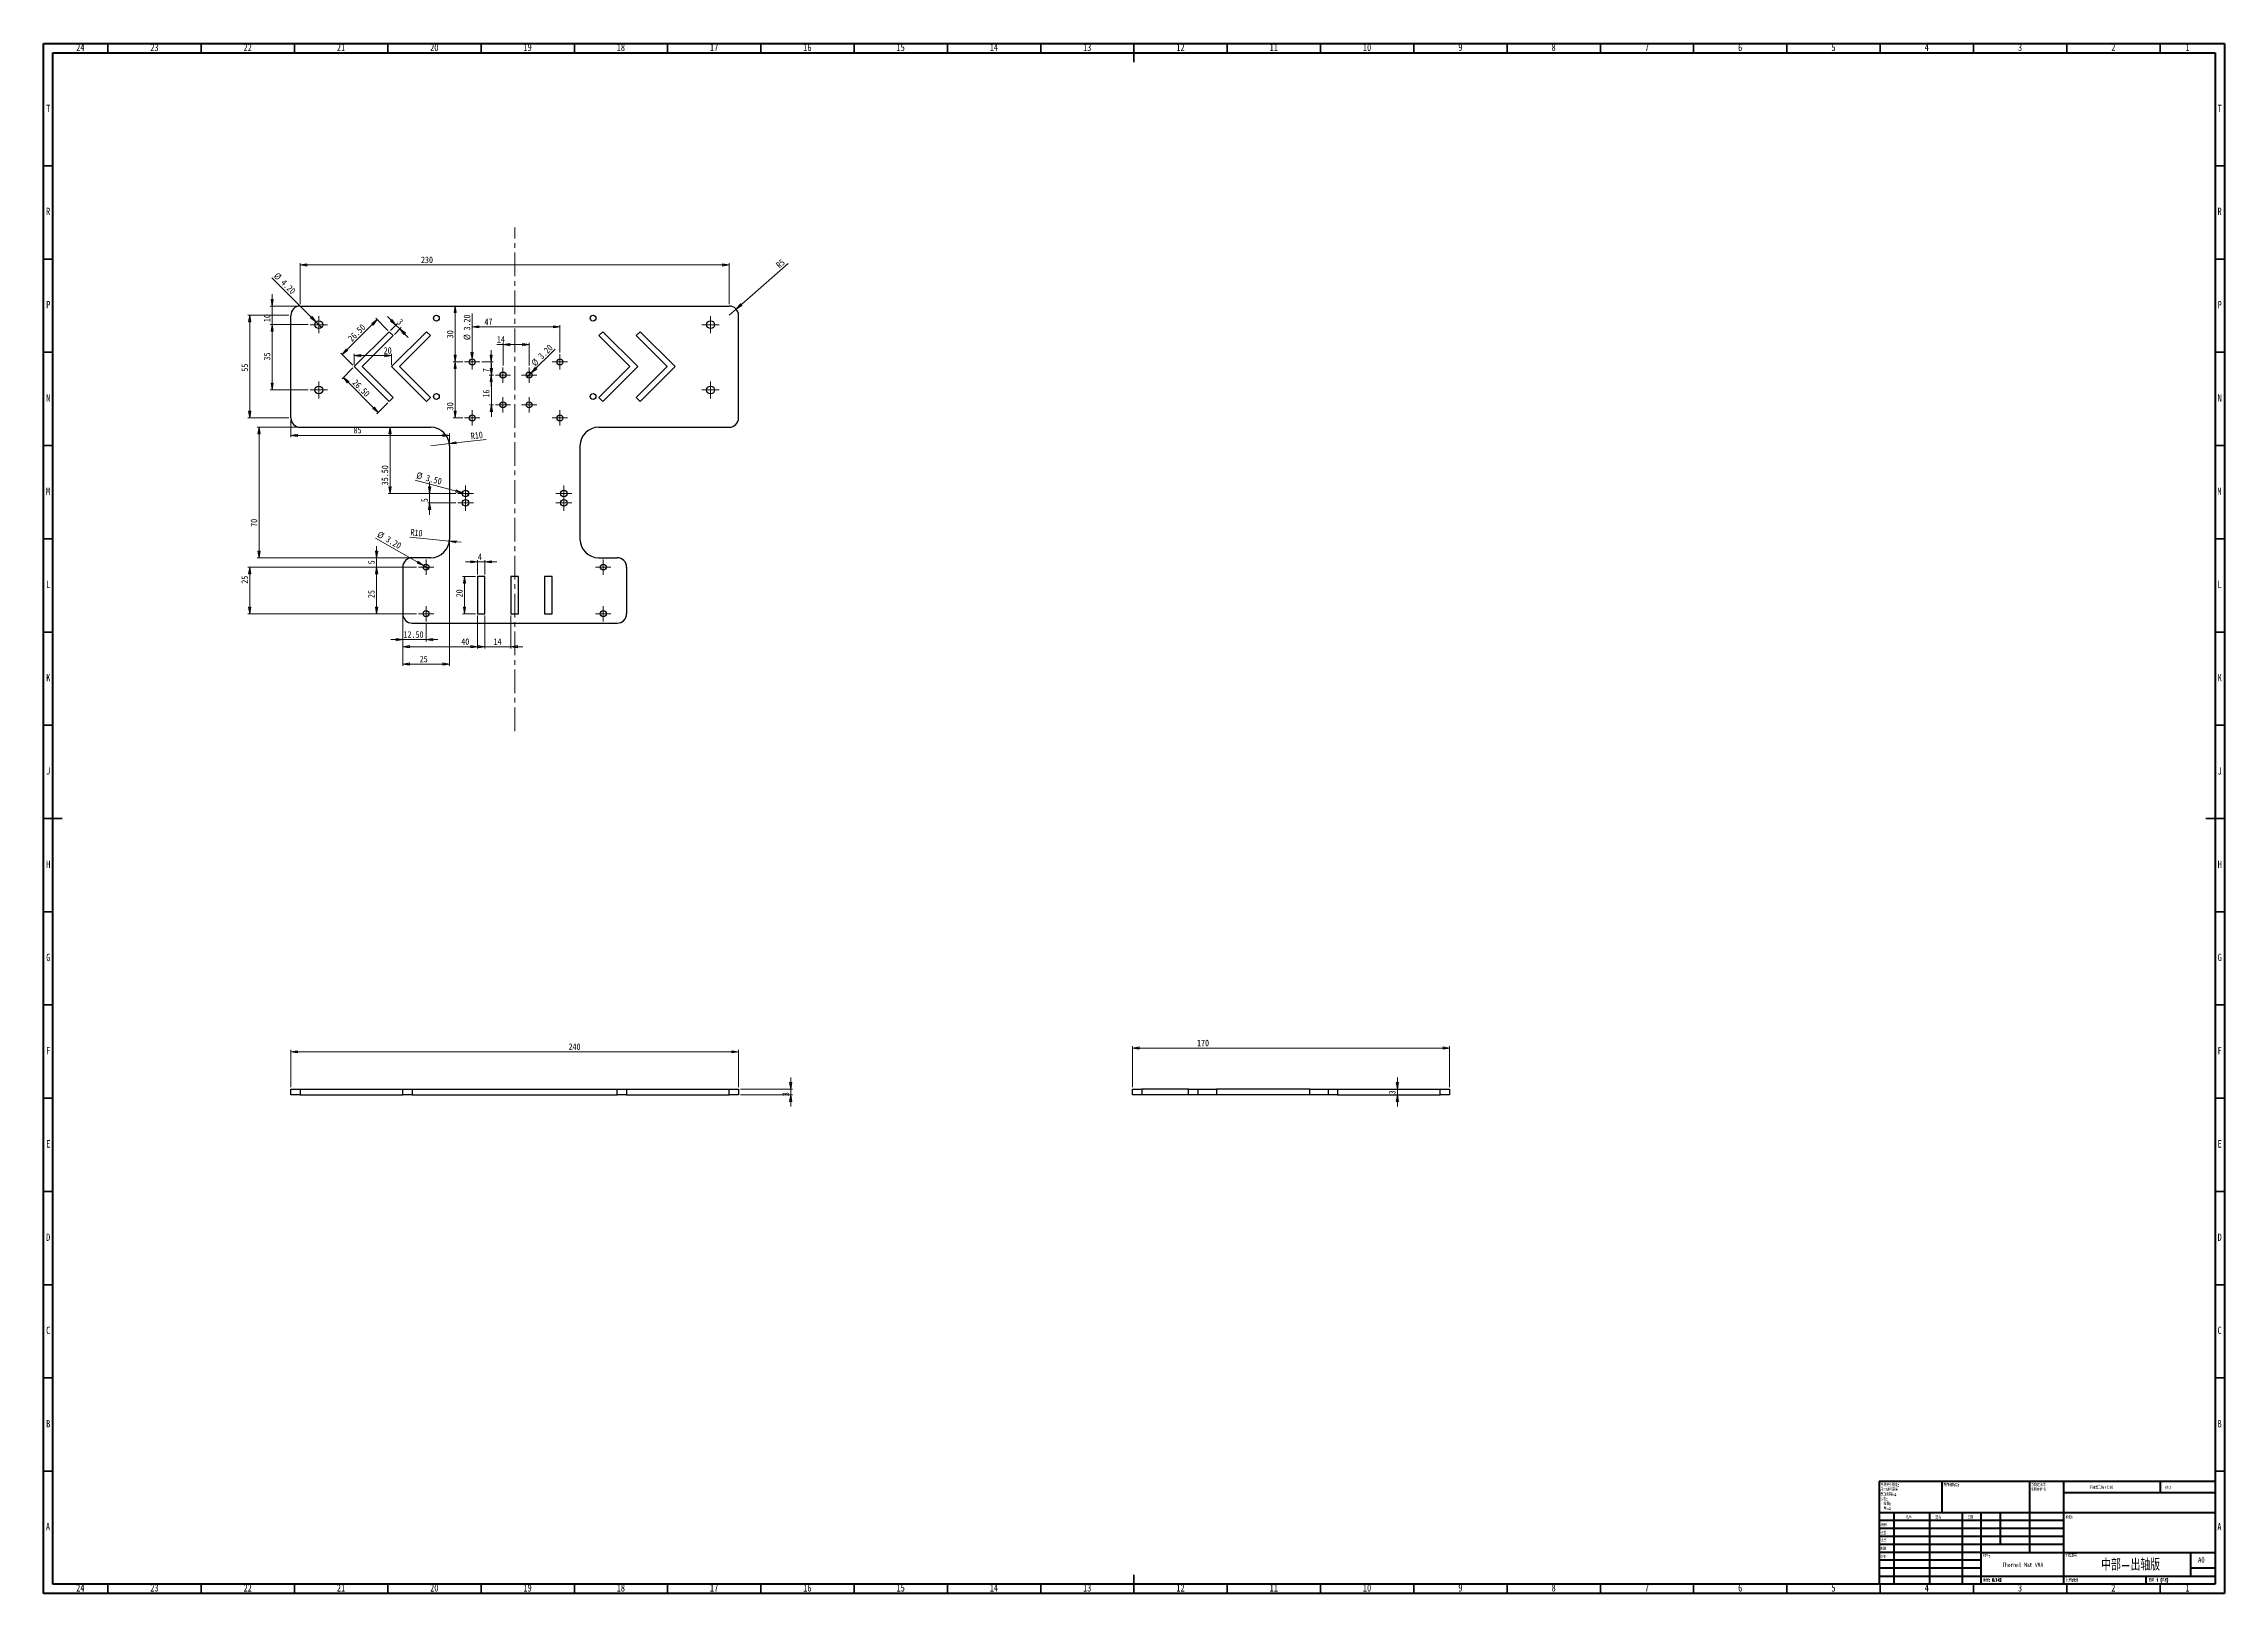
# Model space of a CAD drawing. Header units: millimetres. Extents: x 15 to 1184, y 5 to 836.
import ezdxf

# ---------------------------------------------------------------- set-up
doc = ezdxf.new("R2010")
doc.units = ezdxf.units.MM
doc.linetypes.add('CENTERX2', pattern=[20.32, 12.7, -2.54, 2.54, -2.54])
doc.styles.add('SLDTEXTSTYLE0', font='TXT', dxfattribs={"width": 0.75})
doc.styles.add('SLDTEXTSTYLE1', font='TXT', dxfattribs={"width": 0.75, "bigfont": 'bigfont'})
doc.styles.add('SLDTEXTSTYLE2', font='TXT', dxfattribs={"width": 0.694444, "bigfont": 'bigfont'})
doc.dimstyles.new('SLDDIMSTYLE0', dxfattribs={"dimtxt": 3.5, "dimasz": 3.556, "dimexe": 0, "dimexo": 0.0625, "dimgap": 0.875, "dimtad": 1, "dimrnd": 1e-09, "dimzin": 12, "dimdsep": 46, "dimtxsty": 'SLDTEXTSTYLE0', "dimblk1": 'CLOSED', "dimblk2": 'CLOSED', "dimsah": 1, "dimcen": 0.09, "dimadec": 0, "dimazin": 3, "dimtfac": 1, "dimtofl": 0, "dimtmove": 0, "dimatfit": 3, "dimldrblk": 'CLOSED', "dimfxl": 1, "dimfrac": 2, "dimtolj": 1, "dimtzin": 12, "dimarcsym": 0})
doc.dimstyles.new('SLDDIMSTYLE1', dxfattribs={"dimtxt": 3.5, "dimasz": 3.556, "dimexe": 0, "dimexo": 0.0625, "dimgap": 0.875, "dimtad": 1, "dimrnd": 1e-09, "dimzin": 12, "dimdsep": 46, "dimtxsty": 'SLDTEXTSTYLE0', "dimblk1": 'CLOSED', "dimblk2": 'CLOSED', "dimsah": 1, "dimcen": 0.09, "dimadec": 0, "dimazin": 3, "dimtfac": 1, "dimtmove": 0, "dimatfit": 0, "dimldrblk": 'CLOSED', "dimfxl": 1, "dimfrac": 2, "dimtolj": 1, "dimtzin": 12, "dimarcsym": 0})
doc.dimstyles.new('SLDDIMSTYLE2', dxfattribs={"dimtxt": 3.5, "dimasz": 3.556, "dimexe": 0, "dimexo": 0.0625, "dimgap": 0.875, "dimtad": 1, "dimrnd": 1e-09, "dimzin": 4, "dimdsep": 46, "dimtxsty": 'SLDTEXTSTYLE0', "dimblk1": 'NONE', "dimblk2": 'CLOSED', "dimsah": 1, "dimcen": 0, "dimadec": 0, "dimazin": 1, "dimtfac": 1, "dimtmove": 0, "dimatfit": 3, "dimldrblk": 'NONE', "dimfxl": 1, "dimfrac": 2, "dimtolj": 1, "dimtzin": 12, "dimarcsym": 0})
doc.dimstyles.new('SLDDIMSTYLE3', dxfattribs={"dimtxt": 3.5, "dimasz": 3.556, "dimexe": 0, "dimexo": 0.0625, "dimgap": 0.875, "dimtad": 1, "dimrnd": 1e-09, "dimzin": 4, "dimdsep": 46, "dimtxsty": 'SLDTEXTSTYLE0', "dimblk1": 'CLOSED', "dimblk2": 'CLOSED', "dimsah": 1, "dimcen": 0.09, "dimadec": 0, "dimazin": 1, "dimtfac": 1, "dimtmove": 0, "dimatfit": 0, "dimldrblk": 'CLOSED', "dimfxl": 1, "dimfrac": 2, "dimtolj": 1, "dimtzin": 12, "dimarcsym": 0})
doc.dimstyles.new('SLDDIMSTYLE4', dxfattribs={"dimtxt": 3.5, "dimasz": 3.556, "dimexe": 0, "dimexo": 0.0625, "dimgap": 0.875, "dimtad": 1, "dimrnd": 1e-09, "dimzin": 4, "dimdsep": 46, "dimtxsty": 'SLDTEXTSTYLE0', "dimblk1": 'CLOSED', "dimblk2": 'CLOSED', "dimsah": 1, "dimcen": 0.09, "dimadec": 0, "dimazin": 1, "dimtfac": 1, "dimtofl": 0, "dimtmove": 0, "dimatfit": 3, "dimldrblk": 'CLOSED', "dimfxl": 1, "dimfrac": 2, "dimtolj": 1, "dimtzin": 12, "dimarcsym": 0})
doc.dimstyles.new('SLDDIMSTYLE5', dxfattribs={"dimtxt": 3.5, "dimasz": 3.556, "dimexe": 0, "dimexo": 0.0625, "dimgap": 0.875, "dimtad": 1, "dimrnd": 1e-09, "dimzin": 12, "dimdsep": 46, "dimtxsty": 'SLDTEXTSTYLE0', "dimblk1": 'CLOSED', "dimblk2": 'CLOSED', "dimsah": 1, "dimcen": 0, "dimadec": 0, "dimazin": 3, "dimtfac": 1, "dimtofl": 0, "dimtmove": 0, "dimatfit": 3, "dimldrblk": 'CLOSED', "dimfxl": 1, "dimfrac": 2, "dimtolj": 1, "dimtzin": 12, "dimarcsym": 0})
doc.dimstyles.new('SLDDIMSTYLE6', dxfattribs={"dimtxt": 3.5, "dimasz": 3.556, "dimexe": 0, "dimexo": 0.0625, "dimgap": 0.875, "dimtad": 1, "dimrnd": 1e-09, "dimzin": 12, "dimdsep": 46, "dimtxsty": 'SLDTEXTSTYLE0', "dimblk1": 'CLOSED', "dimblk2": 'CLOSED', "dimsah": 1, "dimcen": 0, "dimadec": 0, "dimazin": 3, "dimtfac": 1, "dimtofl": 0, "dimtmove": 1, "dimatfit": 3, "dimldrblk": 'CLOSED', "dimfxl": 1, "dimfrac": 2, "dimtolj": 1, "dimtzin": 12, "dimarcsym": 0})

msp = doc.modelspace()

# ---------------------------------------------------------------- texts
at = {"color": 7, "linetype": 'Continuous', "lineweight": 0}
for s, insert, char_height, attachment_point, style in [('24', (34.67, 835.968), 3.9688, 2, 'SLDTEXTSTYLE0'), ('23', (74.42, 835.968), 3.9688, 2, 'SLDTEXTSTYLE0'), ('22', (124.42, 835.968), 3.9688, 2, 'SLDTEXTSTYLE0'), ('21', (174.42, 835.968), 3.9688, 2, 'SLDTEXTSTYLE0'), ('20', (224.42, 835.968), 3.9688, 2, 'SLDTEXTSTYLE0'), ('19', (274.42, 835.968), 3.9688, 2, 'SLDTEXTSTYLE0'), ('18', (324.42, 835.968), 3.9688, 2, 'SLDTEXTSTYLE0'), ('17', (374.42, 835.968), 3.9688, 2, 'SLDTEXTSTYLE0'), ('16', (424.42, 835.968), 3.9688, 2, 'SLDTEXTSTYLE0'), ('15', (474.42, 835.968), 3.9688, 2, 'SLDTEXTSTYLE0'), ('14', (524.42, 835.968), 3.9688, 2, 'SLDTEXTSTYLE0'), ('13', (574.42, 835.968), 3.9688, 2, 'SLDTEXTSTYLE0'), ('12', (624.42, 835.968), 3.9688, 2, 'SLDTEXTSTYLE0'), ('11', (674.42, 835.968), 3.9688, 2, 'SLDTEXTSTYLE0'), ('10', (724.42, 835.968), 3.9688, 2, 'SLDTEXTSTYLE0'), ('9', (774.46, 835.968), 3.969, 2, 'SLDTEXTSTYLE0'), ('8', (824.46, 835.968), 3.969, 2, 'SLDTEXTSTYLE0'), ('7', (874.46, 835.968), 3.969, 2, 'SLDTEXTSTYLE0'), ('6', (924.46, 835.968), 3.969, 2, 'SLDTEXTSTYLE0'), ('5', (974.46, 835.968), 3.969, 2, 'SLDTEXTSTYLE0'), ('4', (1024.46, 835.968), 3.969, 2, 'SLDTEXTSTYLE0'), ('3', (1074.46, 835.968), 3.969, 2, 'SLDTEXTSTYLE0'), ('2', (1124.46, 835.968), 3.969, 2, 'SLDTEXTSTYLE0'), ('1', (1164.21, 835.968), 3.969, 2, 'SLDTEXTSTYLE0'), ('T', (17.488, 803.218), 3.969, 2, 'SLDTEXTSTYLE0'), ('T', (1181.488, 803.218), 3.969, 2, 'SLDTEXTSTYLE0'), ('R', (17.444, 748.024), 3.969, 2, 'SLDTEXTSTYLE0'), ('R', (1181.444, 748.024), 3.969, 2, 'SLDTEXTSTYLE0'), ('P', (17.485, 697.968), 3.969, 2, 'SLDTEXTSTYLE0'), ('P', (1181.485, 697.968), 3.969, 2, 'SLDTEXTSTYLE0'), ('N', (17.464, 648.024), 3.969, 2, 'SLDTEXTSTYLE0'), ('N', (1181.464, 648.024), 3.969, 2, 'SLDTEXTSTYLE0'), ('M', (17.362, 597.968), 3.969, 2, 'SLDTEXTSTYLE0'), ('M', (1181.362, 597.968), 3.969, 2, 'SLDTEXTSTYLE0'), ('L', (17.455, 548.024), 3.969, 2, 'SLDTEXTSTYLE0'), ('L', (1181.455, 548.024), 3.969, 2, 'SLDTEXTSTYLE0'), ('K', (17.489, 497.968), 3.969, 2, 'SLDTEXTSTYLE0'), ('K', (1181.489, 497.968), 3.969, 2, 'SLDTEXTSTYLE0'), ('J', (17.465, 448.024), 3.969, 2, 'SLDTEXTSTYLE0'), ('J', (1181.465, 448.024), 3.969, 2, 'SLDTEXTSTYLE0'), ('H', (17.49, 397.968), 3.969, 2, 'SLDTEXTSTYLE0'), ('H', (1181.49, 397.968), 3.969, 2, 'SLDTEXTSTYLE0'), ('G', (17.487, 348.024), 3.969, 2, 'SLDTEXTSTYLE0'), ('G', (1181.487, 348.024), 3.969, 2, 'SLDTEXTSTYLE0'), ('F', (17.458, 297.968), 3.969, 2, 'SLDTEXTSTYLE0'), ('F', (1181.458, 297.968), 3.969, 2, 'SLDTEXTSTYLE0'), ('E', (17.508, 248.024), 3.969, 2, 'SLDTEXTSTYLE0'), ('E', (1181.508, 248.024), 3.969, 2, 'SLDTEXTSTYLE0'), ('D', (17.453, 197.968), 3.969, 2, 'SLDTEXTSTYLE0'), ('D', (1181.453, 197.968), 3.969, 2, 'SLDTEXTSTYLE0'), ('C', (17.459, 148.024), 3.969, 2, 'SLDTEXTSTYLE0'), ('C', (1181.459, 148.024), 3.969, 2, 'SLDTEXTSTYLE0'), ('B', (17.471, 97.968), 3.969, 2, 'SLDTEXTSTYLE0'), ('B', (1181.471, 97.968), 3.969, 2, 'SLDTEXTSTYLE0'), ('\\M+1955C\\M+196CA\\M+19165糙\\M+19378:', (1033.371, 63.919), 1.5, 1, 'SLDTEXTSTYLE1'), ('\\M+19573调\\M+190AE\\M+18D48\\M+192F6图\\M+194E4\\M+197E1', (1111.615, 62.533), 1.5, 1, 'SLDTEXTSTYLE1'), ('\\M+18F43订', (1152.328, 62.335), 1.5, 1, 'SLDTEXTSTYLE1'), ('A', (17.34, 42.718), 3.969, 2, 'SLDTEXTSTYLE0'), ('检查', (999.624, 38.154), 1.5, 1, 'SLDTEXTSTYLE1'), ('绘\\M+190A7', (999.685, 42.43), 1.5, 1, 'SLDTEXTSTYLE1'), ('\\M+196BC\\M+18FCC', (1013.322, 46.501), 1.5, 1, 'SLDTEXTSTYLE1'), ('签\\M+196BC', (1029.034, 46.562), 1.5, 1, 'SLDTEXTSTYLE1'), ('\\M+193FA\\M+18AFA', (1046.215, 46.576), 1.5, 1, 'SLDTEXTSTYLE1'), ('标题:', (1098.956, 46.576), 1.5, 1, 'SLDTEXTSTYLE1'), ('A', (1181.34, 42.718), 3.969, 2, 'SLDTEXTSTYLE0'), ('\\M+194E1\\M+18F79', (999.622, 34.177), 1.5, 1, 'SLDTEXTSTYLE1'), ('验检', (999.677, 25.35), 1.5, 1, 'SLDTEXTSTYLE1'), ('\\M+190A7\\M+191A2', (999.682, 29.734), 1.5, 1, 'SLDTEXTSTYLE1'), ('\\M+18DDE\\M+197BF:', (1054.646, 25.986), 1.5, 1, 'SLDTEXTSTYLE1'), ('\\M+18D48\\M+192F6图\\M+18D86', (1098.629, 25.986), 1.5, 1, 'SLDTEXTSTYLE1'), ('\\M+19286\\M+19594-\\M+18F6F轴\\M+194C5', (1133.722, 23.607), 6.35, 2, 'SLDTEXTSTYLE1'), ('A0', (1169.871, 24.406), 2.9104, 1, 'SLDTEXTSTYLE0'), ('\\M+18F64\\M+197CA: 0.142', (1054.618, 12.949), 1.4986, 1, 'SLDTEXTSTYLE1'), ('Thornel Mat VMA', (1075.917, 21.486), 2.38125, 2, 'SLDTEXTSTYLE0'), ('\\M+194E4\\M+197E1:1:1', (1099.074, 12.9), 1.5, 1, 'SLDTEXTSTYLE1'), ('图纸 1 (\\M+18BA41)', (1143.478, 12.9), 1.5, 1, 'SLDTEXTSTYLE2'), ('24', (34.67, 9.968), 3.9688, 2, 'SLDTEXTSTYLE0'), ('23', (74.42, 9.968), 3.9688, 2, 'SLDTEXTSTYLE0'), ('22', (124.42, 9.968), 3.9688, 2, 'SLDTEXTSTYLE0'), ('21', (174.42, 9.968), 3.9688, 2, 'SLDTEXTSTYLE0'), ('20', (224.42, 9.968), 3.9688, 2, 'SLDTEXTSTYLE0'), ('19', (274.42, 9.968), 3.9688, 2, 'SLDTEXTSTYLE0'), ('18', (324.42, 9.968), 3.9688, 2, 'SLDTEXTSTYLE0'), ('17', (374.42, 9.968), 3.9688, 2, 'SLDTEXTSTYLE0'), ('16', (424.42, 9.968), 3.9688, 2, 'SLDTEXTSTYLE0'), ('15', (474.42, 9.968), 3.9688, 2, 'SLDTEXTSTYLE0'), ('14', (524.42, 9.968), 3.9688, 2, 'SLDTEXTSTYLE0'), ('13', (574.42, 9.968), 3.9688, 2, 'SLDTEXTSTYLE0'), ('12', (624.42, 9.968), 3.9688, 2, 'SLDTEXTSTYLE0'), ('11', (674.42, 9.968), 3.9688, 2, 'SLDTEXTSTYLE0'), ('10', (724.42, 9.968), 3.9688, 2, 'SLDTEXTSTYLE0'), ('9', (774.46, 9.968), 3.969, 2, 'SLDTEXTSTYLE0'), ('8', (824.46, 9.968), 3.969, 2, 'SLDTEXTSTYLE0'), ('7', (874.46, 9.968), 3.969, 2, 'SLDTEXTSTYLE0'), ('6', (924.46, 9.968), 3.969, 2, 'SLDTEXTSTYLE0'), ('5', (974.46, 9.968), 3.969, 2, 'SLDTEXTSTYLE0'), ('4', (1024.46, 9.968), 3.969, 2, 'SLDTEXTSTYLE0'), ('3', (1074.46, 9.968), 3.969, 2, 'SLDTEXTSTYLE0'), ('2', (1124.46, 9.968), 3.969, 2, 'SLDTEXTSTYLE0'), ('1', (1164.21, 9.968), 3.969, 2, 'SLDTEXTSTYLE0')]:
    msp.add_mtext(s, dxfattribs=dict(at, insert=insert, char_height=char_height, attachment_point=attachment_point, style=style))

# ---------------------------------------------------------------- blocks, each defined once
blk = doc.blocks.new('SW_NOTE_0')
at = {"color": 0, "linetype": 'Continuous', "lineweight": 0, "char_height": 1.5, "attachment_point": 1, "style": 'SLDTEXTSTYLE1'}
for s, insert in [('\\M+18F9C\\M+194F1另\\M+18A4F\\M+18E77\\M+192E8:', (0, 1.9)), ('\\M+18EDA\\M+190A1\\M+18E67\\M+19770\\M+19F7C\\M+195C4', (0, -0.6)), ('\\M+1955C\\M+196CA\\M+19165糙\\M+19378:', (0, -3.1)), ('\\M+18CF6\\M+18DB7:', (0, -5.6)), ('线\\M+190AB:', (1.7, -8.1)), ('\\M+18A70\\M+19378:', (1.7, -10.6))]:
    blk.add_mtext(s, dxfattribs=dict(at, insert=insert))
blk = doc.blocks.new('SW_NOTE_1')
at = {"color": 0, "linetype": 'Continuous', "lineweight": 0, "char_height": 1.5, "attachment_point": 1, "style": 'SLDTEXTSTYLE1'}
for s, insert in [('\\M+18FAB锐边\\M+190B4\\M+18F9C', (0, 1.9)), ('\\M+196D1\\M+18E68\\M+19BF3\\M+190DC\\M+19266', (0, -0.6))]:
    blk.add_mtext(s, dxfattribs=dict(at, insert=insert))
blk = doc.blocks.new('_Closed')
at = {"color": 0, "linetype": 'ByBlock', "lineweight": -2}
for p, q in [((-1, 0.166667), (0, 0)), ((-1, 0.166667), (-1, -0.166667)), ((0, 0), (-1, -0.166667)), ((0, 0), (-1, 0))]:
    blk.add_line(p, q, dxfattribs=at)
blk = doc.blocks.new('_D')
at = {"color": 7, "linetype": 'Continuous', "lineweight": 18}
for p, q in [((147.5, 276.4), (147.5, 296.4)), ((147.5, 295.4), (387.5, 295.4)), ((387.5, 276.4), (387.5, 296.4))]:
    blk.add_line(p, q, dxfattribs=at)
at = {"color": 7, "linetype": 'Continuous', "lineweight": 18, "xscale": 3.556, "yscale": 3.556, "rotation": 180}
blk.add_blockref('_Closed', (147.5, 295.4, -52.5), dxfattribs=at)
at = {"color": 7, "linetype": 'Continuous', "lineweight": 18, "xscale": 3.556, "yscale": 3.556}
blk.add_blockref('_Closed', (387.5, 295.4, -52.5), dxfattribs=at)
at = {"color": 7, "linetype": 'Continuous', "lineweight": 18, "insert": (296.4, 299.9), "char_height": 3.5, "attachment_point": 1, "style": 'SLDTEXTSTYLE0'}
blk.add_mtext('240', dxfattribs=at)
blk = doc.blocks.new('_D_1')
at = {"color": 7, "linetype": 'Continuous', "lineweight": 18}
for p, q in [((415.5, 275.4), (415.5, 281.7)), ((388.5, 275.4), (416.5, 275.4)), ((388.5, 272.4), (416.5, 272.4)), ((415.5, 275.4), (415.5, 272.4)), ((415.5, 272.4), (415.5, 266))]:
    blk.add_line(p, q, dxfattribs=at)
at = {"color": 7, "linetype": 'Continuous', "lineweight": 18, "xscale": 3.556, "yscale": 3.556}
for p, rotation in [((415.5, 275.4, -52.5), 270), ((415.5, 272.4, -52.5), 90)]:
    blk.add_blockref('_Closed', p, dxfattribs=dict(at, rotation=rotation))
at = {"color": 7, "linetype": 'Continuous', "lineweight": 18, "insert": (411, 271.6), "char_height": 3.5, "attachment_point": 1, "rotation": 90, "style": 'SLDTEXTSTYLE0'}
blk.add_mtext('3', dxfattribs=at)
blk = doc.blocks.new('_D_2')
at = {"color": 7, "linetype": 'Continuous', "lineweight": 18}
for p, q in [((146.5, 690.3), (124.5, 690.3)), ((125.5, 635.3), (125.5, 690.3)), ((146.5, 635.3), (124.5, 635.3))]:
    blk.add_line(p, q, dxfattribs=at)
at = {"color": 7, "linetype": 'Continuous', "lineweight": 18, "xscale": 3.556, "yscale": 3.556}
for p, rotation in [((125.5, 690.3, -1.5), 90), ((125.5, 635.3, -1.5), 270)]:
    blk.add_blockref('_Closed', p, dxfattribs=dict(at, rotation=rotation))
at = {"color": 7, "linetype": 'Continuous', "lineweight": 18, "insert": (121, 660.1), "char_height": 3.5, "attachment_point": 1, "rotation": 90, "style": 'SLDTEXTSTYLE0'}
blk.add_mtext('55', dxfattribs=at)
blk = doc.blocks.new('_D_3')
at = {"color": 7, "linetype": 'Continuous', "lineweight": 18}
for q in [(137.4, 710.4), (164, 683.8)]:
    blk.add_line((161, 686.8), q, dxfattribs=at)
at = {"color": 7, "linetype": 'Continuous', "lineweight": 18, "xscale": 3.556, "yscale": 3.556, "rotation": 315}
blk.add_blockref('_Closed', (161, 686.8, -1.5), dxfattribs=at)
at = {"color": 7, "linetype": 'Continuous', "lineweight": 18, "char_height": 3.5, "attachment_point": 1, "rotation": 315, "style": 'SLDTEXTSTYLE0'}
for s, insert in [('%%c', (140.6, 713.6)), ('4.20', (144.4, 709.9))]:
    blk.add_mtext(s, dxfattribs=dict(at, insert=insert))
blk = doc.blocks.new('_None')
blk = doc.blocks.new('_D_4')
at = {"color": 7, "linetype": 'Continuous', "lineweight": 18}
for p, q in [((152.5, 696.3), (152.5, 718.3)), ((152.5, 717.3), (382.5, 717.3)), ((382.5, 696.3), (382.5, 718.3))]:
    blk.add_line(p, q, dxfattribs=at)
at = {"color": 7, "linetype": 'Continuous', "lineweight": 18, "xscale": 3.556, "yscale": 3.556, "rotation": 180}
blk.add_blockref('_Closed', (152.5, 717.3, -1.5), dxfattribs=at)
at = {"color": 7, "linetype": 'Continuous', "lineweight": 18, "xscale": 3.556, "yscale": 3.556}
blk.add_blockref('_Closed', (382.5, 717.3, -1.5), dxfattribs=at)
at = {"color": 7, "linetype": 'Continuous', "lineweight": 18, "insert": (217.3, 721.8), "char_height": 3.5, "attachment_point": 1, "style": 'SLDTEXTSTYLE0'}
blk.add_mtext('230', dxfattribs=at)
blk = doc.blocks.new('_D_5')
at = {"color": 7, "linetype": 'Continuous', "lineweight": 18}
for p, q in [((175, 669.3), (193.8, 688)), ((199.5, 682.2), (193.1, 688.7)), ((180.8, 663.5), (174.3, 670))]:
    blk.add_line(p, q, dxfattribs=at)
at = {"color": 7, "linetype": 'Continuous', "lineweight": 18, "xscale": 3.556, "yscale": 3.556}
for p, rotation in [((193.8, 688, -1.5), 45), ((175, 669.3, -1.5), 225)]:
    blk.add_blockref('_Closed', p, dxfattribs=dict(at, rotation=rotation))
at = {"color": 7, "linetype": 'Continuous', "lineweight": 18, "insert": (177.8, 678.4), "char_height": 3.5, "attachment_point": 1, "rotation": 45, "style": 'SLDTEXTSTYLE0'}
blk.add_mtext('26.50', dxfattribs=at)
blk = doc.blocks.new('_D_6')
at = {"color": 7, "linetype": 'Continuous', "lineweight": 18}
for p, q in [((203.8, 685.1), (199.4, 689.6)), ((201, 682.2), (204.6, 685.8)), ((203.1, 680.1), (206.7, 683.7)), ((203.8, 685.1), (206, 683)), ((206, 683), (210.5, 678.5))]:
    blk.add_line(p, q, dxfattribs=at)
at = {"color": 7, "linetype": 'Continuous', "lineweight": 18, "xscale": 3.556, "yscale": 3.556}
for p, rotation in [((203.8, 685.1, -1.5), 315), ((206, 683, -1.5), 135)]:
    blk.add_blockref('_Closed', p, dxfattribs=dict(at, rotation=rotation))
at = {"color": 7, "linetype": 'Continuous', "lineweight": 18, "insert": (206.6, 688.8), "char_height": 3.5, "attachment_point": 1, "rotation": 315, "style": 'SLDTEXTSTYLE0'}
blk.add_mtext('3', dxfattribs=at)
blk = doc.blocks.new('_D_7')
at = {"color": 7, "linetype": 'Continuous', "lineweight": 18}
for p, q in [((180.8, 662.1), (175, 656.2)), ((194.4, 638.2), (175.7, 657)), ((199.5, 643.3), (193.7, 637.5))]:
    blk.add_line(p, q, dxfattribs=at)
at = {"color": 7, "linetype": 'Continuous', "lineweight": 18, "xscale": 3.556, "yscale": 3.556}
for p, rotation in [((175.7, 657, -1.5), 135), ((194.4, 638.2, -1.5), 315)]:
    blk.add_blockref('_Closed', p, dxfattribs=dict(at, rotation=rotation))
at = {"color": 7, "linetype": 'Continuous', "lineweight": 18, "insert": (182.7, 656.3), "char_height": 3.5, "attachment_point": 1, "rotation": 315, "style": 'SLDTEXTSTYLE0'}
blk.add_mtext('26.50', dxfattribs=at)
blk = doc.blocks.new('_D_8')
at = {"color": 7, "linetype": 'Continuous', "lineweight": 18}
for p, q in [((137.5, 695.3), (137.5, 701.6)), ((151.5, 695.3), (136.5, 695.3)), ((137.5, 685.3), (137.5, 695.3)), ((156.9, 685.3), (136.5, 685.3)), ((137.5, 685.3), (137.5, 678.9))]:
    blk.add_line(p, q, dxfattribs=at)
at = {"color": 7, "linetype": 'Continuous', "lineweight": 18, "xscale": 3.556, "yscale": 3.556}
for p, rotation in [((137.5, 695.3, -1.5), 270), ((137.5, 685.3, -1.5), 90)]:
    blk.add_blockref('_Closed', p, dxfattribs=dict(at, rotation=rotation))
at = {"color": 7, "linetype": 'Continuous', "lineweight": 18, "insert": (133, 686.7), "char_height": 3.5, "attachment_point": 1, "rotation": 90, "style": 'SLDTEXTSTYLE0'}
blk.add_mtext('10', dxfattribs=at)
blk = doc.blocks.new('_D_9')
at = {"color": 7, "linetype": 'Continuous', "lineweight": 18}
for p, q in [((156.9, 685.3), (136.5, 685.3)), ((137.5, 650.3), (137.5, 685.3)), ((156.9, 650.3), (136.5, 650.3))]:
    blk.add_line(p, q, dxfattribs=at)
at = {"color": 7, "linetype": 'Continuous', "lineweight": 18, "xscale": 3.556, "yscale": 3.556}
for p, rotation in [((137.5, 685.3, -1.5), 90), ((137.5, 650.3, -1.5), 270)]:
    blk.add_blockref('_Closed', p, dxfattribs=dict(at, rotation=rotation))
at = {"color": 7, "linetype": 'Continuous', "lineweight": 18, "insert": (133, 666.1), "char_height": 3.5, "attachment_point": 1, "rotation": 90, "style": 'SLDTEXTSTYLE0'}
blk.add_mtext('35', dxfattribs=at)
blk = doc.blocks.new('_D_10')
at = {"color": 7, "linetype": 'Continuous', "lineweight": 18}
for p, q in [((235.6, 665.3), (235.6, 695.3)), ((239.7, 665.3), (234.6, 665.3))]:
    blk.add_line(p, q, dxfattribs=at)
at = {"color": 7, "linetype": 'Continuous', "lineweight": 18, "xscale": 3.556, "yscale": 3.556}
for p, rotation in [((235.6, 695.3, -1.5), 90), ((235.6, 665.3, -1.5), 270)]:
    blk.add_blockref('_Closed', p, dxfattribs=dict(at, rotation=rotation))
at = {"color": 7, "linetype": 'Continuous', "lineweight": 18, "insert": (231.1, 678), "char_height": 3.5, "attachment_point": 1, "rotation": 90, "style": 'SLDTEXTSTYLE0'}
blk.add_mtext('30', dxfattribs=at)
blk = doc.blocks.new('_D_11')
at = {"color": 7, "linetype": 'Continuous', "lineweight": 18}
for p, q in [((239.7, 665.3), (234.6, 665.3)), ((235.6, 665.3), (235.6, 635.3)), ((239.7, 635.3), (234.6, 635.3))]:
    blk.add_line(p, q, dxfattribs=at)
at = {"color": 7, "linetype": 'Continuous', "lineweight": 18, "xscale": 3.556, "yscale": 3.556}
for p, rotation in [((235.6, 665.3, -1.5), 90), ((235.6, 635.3, -1.5), 270)]:
    blk.add_blockref('_Closed', p, dxfattribs=dict(at, rotation=rotation))
at = {"color": 7, "linetype": 'Continuous', "lineweight": 18, "insert": (231.1, 639.4), "char_height": 3.5, "attachment_point": 1, "rotation": 90, "style": 'SLDTEXTSTYLE0'}
blk.add_mtext('30', dxfattribs=at)
blk = doc.blocks.new('_D_12')
at = {"color": 7, "linetype": 'Continuous', "lineweight": 18}
for p, q in [((181.5, 663.8), (181.5, 669.7)), ((201.5, 668.7), (181.5, 668.7)), ((201.5, 663.8), (201.5, 669.7))]:
    blk.add_line(p, q, dxfattribs=at)
at = {"color": 7, "linetype": 'Continuous', "lineweight": 18, "xscale": 3.556, "yscale": 3.556, "rotation": 180}
blk.add_blockref('_Closed', (181.5, 668.7, -1.5), dxfattribs=at)
at = {"color": 7, "linetype": 'Continuous', "lineweight": 18, "xscale": 3.556, "yscale": 3.556}
blk.add_blockref('_Closed', (201.5, 668.7, -1.5), dxfattribs=at)
at = {"color": 7, "linetype": 'Continuous', "lineweight": 18, "insert": (197.3, 673.2), "char_height": 3.5, "attachment_point": 1, "style": 'SLDTEXTSTYLE0'}
blk.add_mtext('20', dxfattribs=at)
blk = doc.blocks.new('_D_13')
at = {"color": 7, "linetype": 'Continuous', "lineweight": 18}
for q in [(244.7, 691.3), (244.8, 663.7)]:
    blk.add_line((244.7, 666.9), q, dxfattribs=at)
at = {"color": 7, "linetype": 'Continuous', "lineweight": 18, "xscale": 3.556, "yscale": 3.556, "rotation": 270.1632875346}
blk.add_blockref('_Closed', (244.7, 666.9, -1.5), dxfattribs=at)
at = {"color": 7, "linetype": 'Continuous', "lineweight": 18, "char_height": 3.5, "attachment_point": 1, "rotation": 90.1633, "style": 'SLDTEXTSTYLE0'}
for s, insert in [('%%c', (240.2, 677)), ('3.20', (240.2, 682.2))]:
    blk.add_mtext(s, dxfattribs=dict(at, insert=insert))
blk = doc.blocks.new('_D_14')
at = {"color": 7, "linetype": 'Continuous', "lineweight": 18}
for p, q in [((244.8, 670.4), (244.8, 685.1)), ((244.8, 684.1), (291.8, 684.1)), ((291.8, 670.4), (291.8, 685.1))]:
    blk.add_line(p, q, dxfattribs=at)
at = {"color": 7, "linetype": 'Continuous', "lineweight": 18, "xscale": 3.556, "yscale": 3.556, "rotation": 180}
blk.add_blockref('_Closed', (244.8, 684.1, -1.5), dxfattribs=at)
at = {"color": 7, "linetype": 'Continuous', "lineweight": 18, "xscale": 3.556, "yscale": 3.556}
blk.add_blockref('_Closed', (291.8, 684.1, -1.5), dxfattribs=at)
at = {"color": 7, "linetype": 'Continuous', "lineweight": 18, "insert": (251.3, 688.6), "char_height": 3.5, "attachment_point": 1, "style": 'SLDTEXTSTYLE0'}
blk.add_mtext('47', dxfattribs=at)
blk = doc.blocks.new('_D_15')
at = {"color": 7, "linetype": 'Continuous', "lineweight": 18}
for p, q in [((254.9, 665.3), (254.9, 671.6)), ((249.9, 665.3), (255.9, 665.3)), ((256.2, 658.3), (253.9, 658.3)), ((254.9, 658.3), (254.9, 665.3)), ((254.9, 658.3), (254.9, 651.9))]:
    blk.add_line(p, q, dxfattribs=at)
at = {"color": 7, "linetype": 'Continuous', "lineweight": 18, "xscale": 3.556, "yscale": 3.556}
for p, rotation in [((254.9, 665.3, -1.5), 270), ((254.9, 658.3, -1.5), 90)]:
    blk.add_blockref('_Closed', p, dxfattribs=dict(at, rotation=rotation))
at = {"color": 7, "linetype": 'Continuous', "lineweight": 18, "insert": (250.4, 659.8), "char_height": 3.5, "attachment_point": 1, "rotation": 90, "style": 'SLDTEXTSTYLE0'}
blk.add_mtext('7', dxfattribs=at)
blk = doc.blocks.new('_D_16')
at = {"color": 7, "linetype": 'Continuous', "lineweight": 18}
for p, q in [((256.2, 658.3), (254, 658.3)), ((255, 658.3), (255, 664.6)), ((255, 658.3), (255, 642.3)), ((256.2, 642.3), (254, 642.3)), ((255, 642.3), (255, 635.9))]:
    blk.add_line(p, q, dxfattribs=at)
at = {"color": 7, "linetype": 'Continuous', "lineweight": 18, "xscale": 3.556, "yscale": 3.556}
for p, rotation in [((255, 658.3, -1.5), 270), ((255, 642.3, -1.5), 90)]:
    blk.add_blockref('_Closed', p, dxfattribs=dict(at, rotation=rotation))
at = {"color": 7, "linetype": 'Continuous', "lineweight": 18, "insert": (250.5, 646.2), "char_height": 3.5, "attachment_point": 1, "rotation": 90, "style": 'SLDTEXTSTYLE0'}
blk.add_mtext('16', dxfattribs=at)
blk = doc.blocks.new('_D_17')
at = {"color": 7, "linetype": 'Continuous', "lineweight": 18}
for p, q in [((261.3, 674.6), (258, 674.6)), ((261.3, 663.4), (261.3, 675.6)), ((261.3, 674.6), (275.3, 674.6)), ((275.3, 663.4), (275.3, 675.6))]:
    blk.add_line(p, q, dxfattribs=at)
at = {"color": 7, "linetype": 'Continuous', "lineweight": 18, "xscale": 3.556, "yscale": 3.556, "rotation": 180}
blk.add_blockref('_Closed', (261.3, 674.6, -1.5), dxfattribs=at)
at = {"color": 7, "linetype": 'Continuous', "lineweight": 18, "xscale": 3.556, "yscale": 3.556}
blk.add_blockref('_Closed', (275.3, 674.6, -1.5), dxfattribs=at)
at = {"color": 7, "linetype": 'Continuous', "lineweight": 18, "insert": (258, 679.1), "char_height": 3.5, "attachment_point": 1, "style": 'SLDTEXTSTYLE0'}
blk.add_mtext('14', dxfattribs=at)
blk = doc.blocks.new('_D_18')
at = {"color": 7, "linetype": 'Continuous', "lineweight": 18}
for q in [(289.3, 672.1), (274.1, 657.2)]:
    blk.add_line((276.4, 659.4), q, dxfattribs=at)
at = {"color": 7, "linetype": 'Continuous', "lineweight": 18, "xscale": 3.556, "yscale": 3.556, "rotation": 224.5017401571}
blk.add_blockref('_Closed', (276.4, 659.4, -1.5), dxfattribs=at)
at = {"color": 7, "linetype": 'Continuous', "lineweight": 18, "char_height": 3.5, "attachment_point": 1, "rotation": 44.5017, "style": 'SLDTEXTSTYLE0'}
for s, insert in [('%%c', (276, 665.2)), ('3.20', (279.7, 669))]:
    blk.add_mtext(s, dxfattribs=dict(at, insert=insert))
blk = doc.blocks.new('_D_19')
at = {"color": 7, "linetype": 'Continuous', "lineweight": 18}
for q in [(214.2, 602), (242.9, 594.3)]:
    blk.add_line((239.5, 595.2), q, dxfattribs=at)
at = {"color": 7, "linetype": 'Continuous', "lineweight": 18, "xscale": 3.556, "yscale": 3.556, "rotation": 345}
blk.add_blockref('_Closed', (239.5, 595.2, -1.5), dxfattribs=at)
at = {"color": 7, "linetype": 'Continuous', "lineweight": 18, "char_height": 3.5, "attachment_point": 1, "rotation": 345, "style": 'SLDTEXTSTYLE0'}
for s, insert in [('%%c', (215.4, 606.4)), ('3.50', (220.5, 605))]:
    blk.add_mtext(s, dxfattribs=dict(at, insert=insert))
blk = doc.blocks.new('_D_20')
at = {"color": 7, "linetype": 'Continuous', "lineweight": 18}
for p, q in [((221.9, 594.8), (221.9, 601.1)), ((236, 594.8), (220.9, 594.8)), ((236, 589.8), (220.9, 589.8)), ((221.9, 594.8), (221.9, 589.8)), ((221.9, 589.8), (221.9, 583.4))]:
    blk.add_line(p, q, dxfattribs=at)
at = {"color": 7, "linetype": 'Continuous', "lineweight": 18, "xscale": 3.556, "yscale": 3.556}
for p, rotation in [((221.9, 594.8, -1.5), 270), ((221.9, 589.8, -1.5), 90)]:
    blk.add_blockref('_Closed', p, dxfattribs=dict(at, rotation=rotation))
at = {"color": 7, "linetype": 'Continuous', "lineweight": 18, "insert": (217.4, 590.1), "char_height": 3.5, "attachment_point": 1, "rotation": 90, "style": 'SLDTEXTSTYLE0'}
blk.add_mtext('5', dxfattribs=at)
blk = doc.blocks.new('_D_21')
at = {"color": 7, "linetype": 'Continuous', "lineweight": 18}
for p, q in [((200.7, 594.8), (200.7, 630.3)), ((236, 594.8), (199.7, 594.8))]:
    blk.add_line(p, q, dxfattribs=at)
at = {"color": 7, "linetype": 'Continuous', "lineweight": 18, "xscale": 3.556, "yscale": 3.556}
for p, rotation in [((200.7, 630.3, -1.5), 90), ((200.7, 594.8, -1.5), 270)]:
    blk.add_blockref('_Closed', p, dxfattribs=dict(at, rotation=rotation))
at = {"color": 7, "linetype": 'Continuous', "lineweight": 18, "insert": (196.2, 599.2), "char_height": 3.5, "attachment_point": 1, "rotation": 90, "style": 'SLDTEXTSTYLE0'}
blk.add_mtext('35.50', dxfattribs=at)
blk = doc.blocks.new('_D_22')
at = {"color": 7, "linetype": 'Continuous', "lineweight": 18}
for p, q in [((151.5, 630.3), (129.5, 630.3)), ((130.5, 630.3), (130.5, 560.3)), ((211.5, 560.3), (129.5, 560.3))]:
    blk.add_line(p, q, dxfattribs=at)
at = {"color": 7, "linetype": 'Continuous', "lineweight": 18, "xscale": 3.556, "yscale": 3.556}
for p, rotation in [((130.5, 630.3, -1.5), 90), ((130.5, 560.3, -1.5), 270)]:
    blk.add_blockref('_Closed', p, dxfattribs=dict(at, rotation=rotation))
at = {"color": 7, "linetype": 'Continuous', "lineweight": 18, "insert": (126, 576.9), "char_height": 3.5, "attachment_point": 1, "rotation": 90, "style": 'SLDTEXTSTYLE0'}
blk.add_mtext('70', dxfattribs=at)
blk = doc.blocks.new('_D_23')
at = {"color": 7, "linetype": 'Continuous', "lineweight": 18}
for p, q in [((206.5, 555.3), (124.5, 555.3)), ((125.5, 555.3), (125.5, 530.3)), ((206.5, 530.3), (124.5, 530.3))]:
    blk.add_line(p, q, dxfattribs=at)
at = {"color": 7, "linetype": 'Continuous', "lineweight": 18, "xscale": 3.556, "yscale": 3.556}
for p, rotation in [((125.5, 555.3, -1.5), 90), ((125.5, 530.3, -1.5), 270)]:
    blk.add_blockref('_Closed', p, dxfattribs=dict(at, rotation=rotation))
at = {"color": 7, "linetype": 'Continuous', "lineweight": 18, "insert": (121, 546.4), "char_height": 3.5, "attachment_point": 1, "rotation": 90, "style": 'SLDTEXTSTYLE0'}
blk.add_mtext('25', dxfattribs=at)
blk = doc.blocks.new('_D_24')
at = {"color": 7, "linetype": 'Continuous', "lineweight": 18}
for p, q in [((232.5, 569.3), (232.5, 502.3)), ((207.5, 529.3), (207.5, 502.3)), ((232.5, 503.3), (207.5, 503.3))]:
    blk.add_line(p, q, dxfattribs=at)
at = {"color": 7, "linetype": 'Continuous', "lineweight": 18, "xscale": 3.556, "yscale": 3.556, "rotation": 180}
blk.add_blockref('_Closed', (207.5, 503.3, -1.5), dxfattribs=at)
at = {"color": 7, "linetype": 'Continuous', "lineweight": 18, "xscale": 3.556, "yscale": 3.556}
blk.add_blockref('_Closed', (232.5, 503.3, -1.5), dxfattribs=at)
at = {"color": 7, "linetype": 'Continuous', "lineweight": 18, "insert": (216.6, 507.8), "char_height": 3.5, "attachment_point": 1, "style": 'SLDTEXTSTYLE0'}
blk.add_mtext('25', dxfattribs=at)
blk = doc.blocks.new('_D_25')
at = {"color": 7, "linetype": 'Continuous', "lineweight": 18}
for p, q in [((147.5, 634.3), (147.5, 624.9)), ((147.5, 625.9), (232.5, 625.9)), ((232.5, 621.3), (232.5, 626.9))]:
    blk.add_line(p, q, dxfattribs=at)
at = {"color": 7, "linetype": 'Continuous', "lineweight": 18, "xscale": 3.556, "yscale": 3.556, "rotation": 180}
blk.add_blockref('_Closed', (147.5, 625.9, -1.5), dxfattribs=at)
at = {"color": 7, "linetype": 'Continuous', "lineweight": 18, "xscale": 3.556, "yscale": 3.556}
blk.add_blockref('_Closed', (232.5, 625.9, -1.5), dxfattribs=at)
at = {"color": 7, "linetype": 'Continuous', "lineweight": 18, "insert": (181.1, 630.5), "char_height": 3.5, "attachment_point": 1, "style": 'SLDTEXTSTYLE0'}
blk.add_mtext('85', dxfattribs=at)
blk = doc.blocks.new('_D_26')
at = {"color": 7, "linetype": 'Continuous', "lineweight": 18}
for q in [(222.5, 620.3), (252.3, 623.8)]:
    blk.add_line((232.5, 621.5), q, dxfattribs=at)
at = {"color": 7, "linetype": 'Continuous', "lineweight": 18, "xscale": 3.556, "yscale": 3.556, "rotation": 186.7241665527}
blk.add_blockref('_Closed', (232.5, 621.5, -1.5), dxfattribs=at)
at = {"color": 7, "linetype": 'Continuous', "lineweight": 18, "insert": (243.8, 627.3), "char_height": 3.5, "attachment_point": 1, "rotation": 6.7242, "style": 'SLDTEXTSTYLE0'}
blk.add_mtext('R10', dxfattribs=at)
blk = doc.blocks.new('_D_27')
at = {"color": 7, "linetype": 'Continuous', "lineweight": 18}
for q in [(211.4, 571.3), (238.8, 568.6)]:
    blk.add_line((232.5, 569.2), q, dxfattribs=at)
at = {"color": 7, "linetype": 'Continuous', "lineweight": 18, "xscale": 3.556, "yscale": 3.556, "rotation": 174.4702003111}
blk.add_blockref('_Closed', (232.5, 569.2, -1.5), dxfattribs=at)
at = {"color": 7, "linetype": 'Continuous', "lineweight": 18, "insert": (211.9, 575.8), "char_height": 3.5, "attachment_point": 1, "rotation": 354.0108, "style": 'SLDTEXTSTYLE0'}
blk.add_mtext('R10', dxfattribs=at)
blk = doc.blocks.new('_D_28')
at = {"color": 7, "linetype": 'Continuous', "lineweight": 18}
for p, q in [((193.5, 560.3), (193.5, 566.6)), ((211.5, 560.3), (192.5, 560.3)), ((214.9, 555.3), (192.5, 555.3)), ((193.5, 555.3), (193.5, 560.3)), ((193.5, 555.3), (193.5, 548.9))]:
    blk.add_line(p, q, dxfattribs=at)
at = {"color": 7, "linetype": 'Continuous', "lineweight": 18, "xscale": 3.556, "yscale": 3.556}
for p, rotation in [((193.5, 560.3, -1.5), 270), ((193.5, 555.3, -1.5), 90)]:
    blk.add_blockref('_Closed', p, dxfattribs=dict(at, rotation=rotation))
at = {"color": 7, "linetype": 'Continuous', "lineweight": 18, "insert": (188.9, 556.8), "char_height": 3.5, "attachment_point": 1, "rotation": 90, "style": 'SLDTEXTSTYLE0'}
blk.add_mtext('5', dxfattribs=at)
blk = doc.blocks.new('_D_29')
at = {"color": 7, "linetype": 'Continuous', "lineweight": 18}
for p, q in [((214.9, 555.3), (192.5, 555.3)), ((193.5, 555.3), (193.5, 530.3)), ((214.9, 530.3), (192.5, 530.3))]:
    blk.add_line(p, q, dxfattribs=at)
at = {"color": 7, "linetype": 'Continuous', "lineweight": 18, "xscale": 3.556, "yscale": 3.556}
for p, rotation in [((193.5, 555.3, -1.5), 90), ((193.5, 530.3, -1.5), 270)]:
    blk.add_blockref('_Closed', p, dxfattribs=dict(at, rotation=rotation))
at = {"color": 7, "linetype": 'Continuous', "lineweight": 18, "insert": (188.9, 538.7), "char_height": 3.5, "attachment_point": 1, "rotation": 90, "style": 'SLDTEXTSTYLE0'}
blk.add_mtext('25', dxfattribs=at)
blk = doc.blocks.new('_D_30')
at = {"color": 7, "linetype": 'Continuous', "lineweight": 18}
for q in [(192.9, 570.9), (221.4, 554.5)]:
    blk.add_line((218.6, 556.1), q, dxfattribs=at)
at = {"color": 7, "linetype": 'Continuous', "lineweight": 18, "xscale": 3.556, "yscale": 3.556, "rotation": 330}
blk.add_blockref('_Closed', (218.6, 556.1, -1.5), dxfattribs=at)
at = {"color": 7, "linetype": 'Continuous', "lineweight": 18, "char_height": 3.5, "attachment_point": 1, "rotation": 330, "style": 'SLDTEXTSTYLE0'}
for s, insert in [('%%c', (195.2, 574.8)), ('3.20', (199.8, 572.2))]:
    blk.add_mtext(s, dxfattribs=dict(at, insert=insert))
blk = doc.blocks.new('_D_31')
at = {"color": 7, "linetype": 'Continuous', "lineweight": 18}
for p, q in [((207.5, 529.3), (207.5, 515.4)), ((207.5, 516.4), (201.2, 516.4)), ((220, 516.4), (207.5, 516.4)), ((220, 525.2), (220, 515.4)), ((220, 516.4), (226.4, 516.4))]:
    blk.add_line(p, q, dxfattribs=at)
at = {"color": 7, "linetype": 'Continuous', "lineweight": 18, "xscale": 3.556, "yscale": 3.556}
blk.add_blockref('_Closed', (207.5, 516.4, -1.5), dxfattribs=at)
at = {"color": 7, "linetype": 'Continuous', "lineweight": 18, "xscale": 3.556, "yscale": 3.556, "rotation": 180}
blk.add_blockref('_Closed', (220, 516.4, -1.5), dxfattribs=at)
at = {"color": 7, "linetype": 'Continuous', "lineweight": 18, "insert": (207.9, 520.9), "char_height": 3.5, "attachment_point": 1, "style": 'SLDTEXTSTYLE0'}
blk.add_mtext('12.50', dxfattribs=at)
blk = doc.blocks.new('_D_32')
at = {"color": 7, "linetype": 'Continuous', "lineweight": 18}
for p, q in [((207.5, 529.3), (207.5, 511.6)), ((247.5, 529.3), (247.5, 511.6)), ((247.5, 512.6), (207.5, 512.6))]:
    blk.add_line(p, q, dxfattribs=at)
at = {"color": 7, "linetype": 'Continuous', "lineweight": 18, "xscale": 3.556, "yscale": 3.556, "rotation": 180}
blk.add_blockref('_Closed', (207.5, 512.6, -1.5), dxfattribs=at)
at = {"color": 7, "linetype": 'Continuous', "lineweight": 18, "xscale": 3.556, "yscale": 3.556}
blk.add_blockref('_Closed', (247.5, 512.6, -1.5), dxfattribs=at)
at = {"color": 7, "linetype": 'Continuous', "lineweight": 18, "insert": (238.9, 517.1), "char_height": 3.5, "attachment_point": 1, "style": 'SLDTEXTSTYLE0'}
blk.add_mtext('40', dxfattribs=at)
blk = doc.blocks.new('_D_33')
at = {"color": 7, "linetype": 'Continuous', "lineweight": 18}
for p, q in [((247.5, 558.1), (241.2, 558.1)), ((247.5, 551.3), (247.5, 559.1)), ((247.5, 558.1), (251.5, 558.1)), ((251.5, 551.3), (251.5, 559.1)), ((251.5, 558.1), (257.9, 558.1))]:
    blk.add_line(p, q, dxfattribs=at)
at = {"color": 7, "linetype": 'Continuous', "lineweight": 18, "xscale": 3.556, "yscale": 3.556}
blk.add_blockref('_Closed', (247.5, 558.1, -1.5), dxfattribs=at)
at = {"color": 7, "linetype": 'Continuous', "lineweight": 18, "xscale": 3.556, "yscale": 3.556, "rotation": 180}
blk.add_blockref('_Closed', (251.5, 558.1, -1.5), dxfattribs=at)
at = {"color": 7, "linetype": 'Continuous', "lineweight": 18, "insert": (247.8, 562.6), "char_height": 3.5, "attachment_point": 1, "style": 'SLDTEXTSTYLE0'}
blk.add_mtext('4', dxfattribs=at)
blk = doc.blocks.new('_D_34')
at = {"color": 7, "linetype": 'Continuous', "lineweight": 18}
for p, q in [((251.5, 529.3), (251.5, 511.6)), ((265.5, 529.3), (265.5, 511.6)), ((251.5, 512.6), (245.2, 512.6)), ((265.5, 512.6), (251.5, 512.6)), ((265.5, 512.6), (271.9, 512.6))]:
    blk.add_line(p, q, dxfattribs=at)
at = {"color": 7, "linetype": 'Continuous', "lineweight": 18, "xscale": 3.556, "yscale": 3.556}
blk.add_blockref('_Closed', (251.5, 512.6, -1.5), dxfattribs=at)
at = {"color": 7, "linetype": 'Continuous', "lineweight": 18, "xscale": 3.556, "yscale": 3.556, "rotation": 180}
blk.add_blockref('_Closed', (265.5, 512.6, -1.5), dxfattribs=at)
at = {"color": 7, "linetype": 'Continuous', "lineweight": 18, "insert": (256.2, 517.1), "char_height": 3.5, "attachment_point": 1, "style": 'SLDTEXTSTYLE0'}
blk.add_mtext('14', dxfattribs=at)
blk = doc.blocks.new('_D_35')
at = {"color": 7, "linetype": 'Continuous', "lineweight": 18}
for p, q in [((246.5, 550.3), (239.6, 550.3)), ((240.6, 550.3), (240.6, 530.3)), ((246.5, 530.3), (239.6, 530.3))]:
    blk.add_line(p, q, dxfattribs=at)
at = {"color": 7, "linetype": 'Continuous', "lineweight": 18, "xscale": 3.556, "yscale": 3.556}
for p, rotation in [((240.6, 550.3, -1.5), 90), ((240.6, 530.3, -1.5), 270)]:
    blk.add_blockref('_Closed', p, dxfattribs=dict(at, rotation=rotation))
at = {"color": 7, "linetype": 'Continuous', "lineweight": 18, "insert": (236.1, 539.1), "char_height": 3.5, "attachment_point": 1, "rotation": 90, "style": 'SLDTEXTSTYLE0'}
blk.add_mtext('20', dxfattribs=at)
blk = doc.blocks.new('_D_36')
at = {"color": 7, "linetype": 'Continuous', "lineweight": 18}
for q in [(414.2, 718.1), (382.5, 690.3)]:
    blk.add_line((386.3, 693.6), q, dxfattribs=at)
at = {"color": 7, "linetype": 'Continuous', "lineweight": 18, "xscale": 3.556, "yscale": 3.556, "rotation": 221.3196323076}
blk.add_blockref('_Closed', (386.3, 693.6, -1.5), dxfattribs=at)
at = {"color": 7, "linetype": 'Continuous', "lineweight": 18, "insert": (407.2, 717.9), "char_height": 3.5, "attachment_point": 1, "rotation": 41.3196, "style": 'SLDTEXTSTYLE0'}
blk.add_mtext('R5', dxfattribs=at)
blk = doc.blocks.new('SW_CENTERMARKSYMBOL_0')
at = {"color": 0, "linetype": 'Continuous', "lineweight": 0}
for p, q in [((-2.5, 0), (-4.6, 0)), ((0, 0), (-2.5, 0)), ((0, 2.5), (0, 4.6)), ((0, 0), (0, 2.5)), ((0, 0), (0, -2.5)), ((0, 0), (2.5, 0)), ((2.5, 0), (4.6, 0)), ((0, -2.5), (0, -4.6))]:
    blk.add_line(p, q, dxfattribs=at)
blk = doc.blocks.new('SW_CENTERMARKSYMBOL_1')
at = {"color": 0, "linetype": 'Continuous', "lineweight": 0}
for p, q in [((-2.5, 0), (-4.6, 0)), ((0, 0), (-2.5, 0)), ((0, 2.5), (0, 4.6)), ((0, 0), (0, 2.5)), ((0, 0), (0, -2.5)), ((0, 0), (2.5, 0)), ((2.5, 0), (4.6, 0)), ((0, -2.5), (0, -4.6))]:
    blk.add_line(p, q, dxfattribs=at)
blk = doc.blocks.new('SW_CENTERMARKSYMBOL_2')
at = {"color": 0, "linetype": 'Continuous', "lineweight": 0}
for p, q in [((-2.5, 0), (-4.6, 0)), ((0, 0), (-2.5, 0)), ((0, 2.5), (0, 4.6)), ((0, 0), (0, 2.5)), ((0, 0), (0, -2.5)), ((0, 0), (2.5, 0)), ((2.5, 0), (4.6, 0)), ((0, -2.5), (0, -4.6))]:
    blk.add_line(p, q, dxfattribs=at)
blk = doc.blocks.new('SW_CENTERMARKSYMBOL_3')
at = {"color": 0, "linetype": 'Continuous', "lineweight": 0}
for p, q in [((-2.5, 0), (-4.6, 0)), ((0, 0), (-2.5, 0)), ((0, 2.5), (0, 4.6)), ((0, 0), (0, 2.5)), ((0, 0), (0, -2.5)), ((0, 0), (2.5, 0)), ((2.5, 0), (4.6, 0)), ((0, -2.5), (0, -4.6))]:
    blk.add_line(p, q, dxfattribs=at)
blk = doc.blocks.new('SW_CENTERMARKSYMBOL_4')
at = {"color": 0, "linetype": 'Continuous', "lineweight": 0}
for p, q in [((-2.5, 0), (-4.1, 0)), ((0, 0), (-2.5, 0)), ((0, 2.5), (0, 4.1)), ((0, 0), (0, 2.5)), ((0, 0), (0, -2.5)), ((0, 0), (2.5, 0)), ((2.5, 0), (4.1, 0)), ((0, -2.5), (0, -4.1))]:
    blk.add_line(p, q, dxfattribs=at)
blk = doc.blocks.new('SW_CENTERMARKSYMBOL_5')
at = {"color": 0, "linetype": 'Continuous', "lineweight": 0}
for p, q in [((-2.5, 0), (-4.1, 0)), ((0, 0), (-2.5, 0)), ((0, 2.5), (0, 4.1)), ((0, 0), (0, 2.5)), ((0, 0), (0, -2.5)), ((0, 0), (2.5, 0)), ((2.5, 0), (4.1, 0)), ((0, -2.5), (0, -4.1))]:
    blk.add_line(p, q, dxfattribs=at)
blk = doc.blocks.new('SW_CENTERMARKSYMBOL_6')
at = {"color": 0, "linetype": 'Continuous', "lineweight": 0}
for p, q in [((-2.5, 0), (-4.1, 0)), ((0, 0), (-2.5, 0)), ((0, 2.5), (0, 4.1)), ((0, 0), (0, 2.5)), ((0, 0), (0, -2.5)), ((0, 0), (2.5, 0)), ((2.5, 0), (4.1, 0)), ((0, -2.5), (0, -4.1))]:
    blk.add_line(p, q, dxfattribs=at)
blk = doc.blocks.new('SW_CENTERMARKSYMBOL_7')
at = {"color": 0, "linetype": 'Continuous', "lineweight": 0}
for p, q in [((-2.5, 0), (-4.1, 0)), ((0, 0), (-2.5, 0)), ((0, 2.5), (0, 4.1)), ((0, 0), (0, 2.5)), ((0, 0), (0, -2.5)), ((0, 0), (2.5, 0)), ((2.5, 0), (4.1, 0)), ((0, -2.5), (0, -4.1))]:
    blk.add_line(p, q, dxfattribs=at)
blk = doc.blocks.new('SW_CENTERMARKSYMBOL_8')
at = {"color": 0, "linetype": 'Continuous', "lineweight": 0}
for p, q in [((-2.5, 0), (-4.1, 0)), ((0, 0), (-2.5, 0)), ((0, 2.5), (0, 4.1)), ((0, 0), (0, 2.5)), ((0, 0), (0, -2.5)), ((0, 0), (2.5, 0)), ((2.5, 0), (4.1, 0)), ((0, -2.5), (0, -4.1))]:
    blk.add_line(p, q, dxfattribs=at)
blk = doc.blocks.new('SW_CENTERMARKSYMBOL_9')
at = {"color": 0, "linetype": 'Continuous', "lineweight": 0}
for p, q in [((-2.5, 0), (-4.1, 0)), ((0, 0), (-2.5, 0)), ((0, 2.5), (0, 4.1)), ((0, 0), (0, 2.5)), ((0, 0), (0, -2.5)), ((0, 0), (2.5, 0)), ((2.5, 0), (4.1, 0)), ((0, -2.5), (0, -4.1))]:
    blk.add_line(p, q, dxfattribs=at)
blk = doc.blocks.new('SW_CENTERMARKSYMBOL_10')
at = {"color": 0, "linetype": 'Continuous', "lineweight": 0}
for p, q in [((-2.5, 0), (-4.1, 0)), ((0, 0), (-2.5, 0)), ((0, 2.5), (0, 4.1)), ((0, 0), (0, 2.5)), ((0, 0), (0, -2.5)), ((0, 0), (2.5, 0)), ((2.5, 0), (4.1, 0)), ((0, -2.5), (0, -4.1))]:
    blk.add_line(p, q, dxfattribs=at)
blk = doc.blocks.new('SW_CENTERMARKSYMBOL_11')
at = {"color": 0, "linetype": 'Continuous', "lineweight": 0}
for p, q in [((-2.5, 0), (-4.1, 0)), ((0, 0), (-2.5, 0)), ((0, 2.5), (0, 4.1)), ((0, 0), (0, 2.5)), ((0, 0), (0, -2.5)), ((0, 0), (2.5, 0)), ((2.5, 0), (4.1, 0)), ((0, -2.5), (0, -4.1))]:
    blk.add_line(p, q, dxfattribs=at)
blk = doc.blocks.new('SW_CENTERMARKSYMBOL_12')
at = {"color": 0, "linetype": 'Continuous', "lineweight": 0}
for p, q in [((-2.5, 0), (-4.1, 0)), ((0, 0), (-2.5, 0)), ((0, 2.5), (0, 4.1)), ((0, 0), (0, 2.5)), ((0, 0), (0, -2.5)), ((0, 0), (2.5, 0)), ((2.5, 0), (4.1, 0)), ((0, -2.5), (0, -4.1))]:
    blk.add_line(p, q, dxfattribs=at)
blk = doc.blocks.new('SW_CENTERMARKSYMBOL_13')
at = {"color": 0, "linetype": 'Continuous', "lineweight": 0}
for p, q in [((-2.5, 0), (-4.1, 0)), ((0, 0), (-2.5, 0)), ((0, 2.5), (0, 4.1)), ((0, 0), (0, 2.5)), ((0, 0), (0, -2.5)), ((0, 0), (2.5, 0)), ((2.5, 0), (4.1, 0)), ((0, -2.5), (0, -4.1))]:
    blk.add_line(p, q, dxfattribs=at)
blk = doc.blocks.new('SW_CENTERMARKSYMBOL_14')
at = {"color": 0, "linetype": 'Continuous', "lineweight": 0}
for p, q in [((-2.5, 0), (-4.1, 0)), ((0, 0), (-2.5, 0)), ((0, 2.5), (0, 4.1)), ((0, 0), (0, 2.5)), ((0, 0), (0, -2.5)), ((0, 0), (2.5, 0)), ((2.5, 0), (4.1, 0)), ((0, -2.5), (0, -4.1))]:
    blk.add_line(p, q, dxfattribs=at)
blk = doc.blocks.new('SW_CENTERMARKSYMBOL_15')
at = {"color": 0, "linetype": 'Continuous', "lineweight": 0}
for p, q in [((-2.5, 0), (-4.1, 0)), ((0, 0), (-2.5, 0)), ((0, 2.5), (0, 4.1)), ((0, 0), (0, 2.5)), ((0, 0), (0, -2.5)), ((0, 0), (2.5, 0)), ((2.5, 0), (4.1, 0)), ((0, -2.5), (0, -4.1))]:
    blk.add_line(p, q, dxfattribs=at)
blk = doc.blocks.new('SW_CENTERMARKSYMBOL_16')
at = {"color": 0, "linetype": 'Continuous', "lineweight": 0}
for p, q in [((-2.5, 0), (-4.25, 0)), ((0, 0), (-2.5, 0)), ((0, 2.5), (0, 4.25)), ((0, 0), (0, 2.5)), ((0, 0), (0, -2.5)), ((0, 0), (2.5, 0)), ((2.5, 0), (4.25, 0)), ((0, -2.5), (0, -4.25))]:
    blk.add_line(p, q, dxfattribs=at)
blk = doc.blocks.new('SW_CENTERMARKSYMBOL_17')
at = {"color": 0, "linetype": 'Continuous', "lineweight": 0}
for p, q in [((-2.5, 0), (-4.25, 0)), ((0, 0), (-2.5, 0)), ((0, 2.5), (0, 4.25)), ((0, 0), (0, 2.5)), ((0, 0), (0, -2.5)), ((0, 0), (2.5, 0)), ((2.5, 0), (4.25, 0)), ((0, -2.5), (0, -4.25))]:
    blk.add_line(p, q, dxfattribs=at)
blk = doc.blocks.new('SW_CENTERMARKSYMBOL_18')
at = {"color": 0, "linetype": 'Continuous', "lineweight": 0}
for p, q in [((-2.5, 0), (-4.25, 0)), ((0, 0), (-2.5, 0)), ((0, 2.5), (0, 4.25)), ((0, 0), (0, 2.5)), ((0, 0), (0, -2.5)), ((0, 0), (2.5, 0)), ((2.5, 0), (4.25, 0)), ((0, -2.5), (0, -4.25))]:
    blk.add_line(p, q, dxfattribs=at)
blk = doc.blocks.new('SW_CENTERMARKSYMBOL_19')
at = {"color": 0, "linetype": 'Continuous', "lineweight": 0}
for p, q in [((-2.5, 0), (-4.25, 0)), ((0, 0), (-2.5, 0)), ((0, 2.5), (0, 4.25)), ((0, 0), (0, 2.5)), ((0, 0), (0, -2.5)), ((0, 0), (2.5, 0)), ((2.5, 0), (4.25, 0)), ((0, -2.5), (0, -4.25))]:
    blk.add_line(p, q, dxfattribs=at)
blk = doc.blocks.new('_D_37')
at = {"color": 7, "linetype": 'Continuous', "lineweight": 18}
for p, q in [((598.7, 276.4), (598.7, 298.4)), ((768.7, 297.4), (598.7, 297.4)), ((768.7, 276.4), (768.7, 298.4))]:
    blk.add_line(p, q, dxfattribs=at)
at = {"color": 7, "linetype": 'Continuous', "lineweight": 18, "xscale": 3.556, "yscale": 3.556, "rotation": 180}
blk.add_blockref('_Closed', (598.7, 297.4), dxfattribs=at)
at = {"color": 7, "linetype": 'Continuous', "lineweight": 18, "xscale": 3.556, "yscale": 3.556}
blk.add_blockref('_Closed', (768.7, 297.4), dxfattribs=at)
at = {"color": 7, "linetype": 'Continuous', "lineweight": 18, "insert": (633.3, 301.9), "char_height": 3.5, "attachment_point": 1, "style": 'SLDTEXTSTYLE0'}
blk.add_mtext('170', dxfattribs=at)
blk = doc.blocks.new('_D_38')
at = {"color": 7, "linetype": 'Continuous', "lineweight": 18}
for p, q in [((740.7, 275.4), (740.7, 281.7)), ((740.7, 272.4), (740.7, 275.4)), ((740.7, 272.4), (740.7, 266))]:
    blk.add_line(p, q, dxfattribs=at)
at = {"color": 7, "linetype": 'Continuous', "lineweight": 18, "xscale": 3.556, "yscale": 3.556}
for p, rotation in [((740.7, 275.4), 270), ((740.7, 272.4), 90)]:
    blk.add_blockref('_Closed', p, dxfattribs=dict(at, rotation=rotation))
at = {"color": 7, "linetype": 'Continuous', "lineweight": 18, "insert": (736.2, 272.6), "char_height": 3.5, "attachment_point": 1, "rotation": 90, "style": 'SLDTEXTSTYLE0'}
blk.add_mtext('3', dxfattribs=at)

# ---------------------------------------------------------------- dimensions: what is measured, and where the dimension line sits
at = {"color": 7, "linetype": 'Continuous', "lineweight": 18}
for p1, p2, picture, middle in [((164.01, 683.805), (161.04, 686.775), '_D_3', (142.397, 705.418)), ((244.756, 663.69), (244.747, 666.89), '_D_13', (244.697, 684.34)), ((274.11, 657.169), (276.392, 659.411), '_D_18', (284.397, 667.278)), ((242.899, 594.337), (239.518, 595.243), '_D_19', (220.966, 600.214)), ((221.411, 554.49), (218.639, 556.09), '_D_30', (199.011, 567.423))]:
    dim = msp.add_diameter_dim_2p(p1=p1, p2=p2, dimstyle='SLDDIMSTYLE2', dxfattribs=at)
    dim.commit()
    dim.dimension.update_dxf_attribs({"geometry": picture, "text_midpoint": middle, "dimtype": 163})
for base, p1, p2, dimstyle, picture, middle in [((382.525, 717.29), (152.525, 695.29), (382.525, 695.29), 'SLDDIMSTYLE0', '_D_4', (221.196, 717.29)), ((291.751, 684.129), (244.751, 669.39), (291.751, 669.39), 'SLDDIMSTYLE0', '_D_14', (253.929, 684.129)), ((275.251, 674.6), (261.251, 662.39), (275.251, 662.39), 'SLDDIMSTYLE0', '_D_17', (260.607, 674.6)), ((181.517, 668.692), (201.517, 662.79), (181.517, 662.79), 'SLDDIMSTYLE1', '_D_12', (199.917, 668.692)), ((232.525, 625.949), (147.525, 635.29), (232.525, 620.29), 'SLDDIMSTYLE0', '_D_25', (183.669, 625.949)), ((207.525, 503.29), (232.525, 570.29), (207.525, 530.29), 'SLDDIMSTYLE0', '_D_24', (219.182, 503.29)), ((251.525, 558.054), (247.525, 550.29), (251.525, 550.29), 'SLDDIMSTYLE1', '_D_33', (249.088, 558.054)), ((207.525, 516.415), (220.025, 526.19), (207.525, 530.29), 'SLDDIMSTYLE3', '_D_31', (213.759, 516.415)), ((207.525, 512.628), (247.525, 530.29), (207.525, 530.29), 'SLDDIMSTYLE0', '_D_32', (241.442, 512.628)), ((251.525, 512.628), (265.525, 530.29), (251.525, 530.29), 'SLDDIMSTYLE1', '_D_34', (258.798, 512.628)), ((387.525, 295.38), (147.525, 275.39), (387.525, 275.39), 'SLDDIMSTYLE0', '_D', (300.264, 295.38)), ((598.675, 297.39), (768.675, 275.39), (598.675, 275.39), 'SLDDIMSTYLE0', '_D_37', (637.176, 297.39))]:
    dim = msp.add_linear_dim(base=base, p1=p1, p2=p2, dimstyle=dimstyle, dxfattribs=at)
    dim.commit()
    dim.dimension.update_dxf_attribs({"geometry": picture, "text_midpoint": middle, "dimtype": 160})
for center, mpoint, dimstyle, picture, middle in [((382.525, 690.29), (386.28, 693.591), 'SLDDIMSTYLE5', '_D_36', (412.244, 716.417)), ((222.525, 620.29), (232.456, 621.461), 'SLDDIMSTYLE5', '_D_26', (248.462, 623.348)), ((222.525, 570.29), (232.47, 569.247), 'SLDDIMSTYLE6', '_D_27', (214.98, 571.082))]:
    dim = msp.add_radius_dim(center=center, mpoint=mpoint, dimstyle=dimstyle, dxfattribs=at)
    dim.commit()
    dim.dimension.update_dxf_attribs({"geometry": picture, "text_midpoint": middle, "dimtype": 164})
for base, p1, p2, angle, dimstyle, picture, middle in [((137.525, 695.29), (157.925, 685.29), (152.525, 695.29), 90, 'SLDDIMSTYLE1', '_D_8', (137.525, 689.304)), ((125.525, 690.29), (147.525, 635.29), (147.525, 690.29), 90, 'SLDDIMSTYLE0', '_D_2', (125.525, 662.725)), ((235.621, 695.29), (240.651, 665.29), (152.525, 695.29), 90, 'SLDDIMSTYLE0', '_D_10', (235.621, 680.576)), ((137.525, 685.29), (157.925, 650.29), (157.925, 685.29), 90, 'SLDDIMSTYLE0', '_D_9', (137.525, 668.692)), ((193.76, 688.023), (181.517, 662.79), (200.255, 681.528), 45, 'SLDDIMSTYLE3', '_D_5', (185.09, 679.353)), ((205.967, 682.998), (200.255, 681.528), (202.376, 679.407), 315, 'SLDDIMSTYLE1', '_D_6', (204.281, 684.684)), ((254.903, 665.29), (257.151, 658.29), (248.851, 665.29), 90, 'SLDDIMSTYLE1', '_D_15', (254.903, 661.127)), ((175.682, 656.955), (200.255, 644.052), (181.517, 662.79), 315, 'SLDDIMSTYLE3', '_D_7', (183.669, 648.968)), ((235.621, 635.29), (240.651, 665.29), (240.651, 635.29), 90, 'SLDDIMSTYLE0', '_D_11', (235.621, 641.956)), ((254.981, 642.29), (257.151, 658.29), (257.151, 642.29), 90, 'SLDDIMSTYLE1', '_D_16', (254.981, 648.772)), ((130.525, 560.29), (152.525, 630.29), (212.525, 560.29), 90, 'SLDDIMSTYLE0', '_D_22', (130.525, 579.467)), ((200.665, 630.29), (236.959, 594.79), (222.525, 630.29), 90, 'SLDDIMSTYLE4', '_D_21', (200.665, 604.992)), ((221.865, 589.79), (236.959, 594.79), (236.959, 589.79), 90, 'SLDDIMSTYLE1', '_D_20', (221.865, 591.361)), ((193.458, 560.29), (215.925, 555.29), (212.525, 560.29), 90, 'SLDDIMSTYLE1', '_D_28', (193.458, 558.054)), ((125.525, 530.29), (207.525, 555.29), (207.525, 530.29), 90, 'SLDDIMSTYLE0', '_D_23', (125.525, 549.012)), ((193.458, 530.29), (215.925, 555.29), (215.925, 530.29), 90, 'SLDDIMSTYLE0', '_D_29', (193.458, 541.317)), ((240.642, 530.29), (247.525, 550.29), (247.525, 530.29), 90, 'SLDDIMSTYLE1', '_D_35', (240.642, 541.661)), ((415.525, 272.39), (387.525, 275.39), (387.525, 272.39), 90, 'SLDDIMSTYLE1', '_D_1', (415.525, 272.936)), ((740.675, 275.39), (768.675, 272.39), (768.675, 275.39), 90, 'SLDDIMSTYLE1', '_D_38', (740.675, 273.854))]:
    dim = msp.add_linear_dim(base=base, p1=p1, p2=p2, angle=angle, dimstyle=dimstyle, dxfattribs=at)
    dim.commit()
    dim.dimension.update_dxf_attribs({"geometry": picture, "text_midpoint": middle, "dimtype": 160})

# ---------------------------------------------------------------- linework, layer by layer
at = {"color": 7, "linetype": 'Continuous', "lineweight": 70}
for p, q in [((15, 5), (15, 836)), ((15, 836), (1184, 836)), ((20, 10), (20, 831)), ((20, 831), (1179, 831)), ((1179, 831), (1179, 10)), ((1184, 836), (1184, 5)), ((1184, 5), (15, 5)), ((1179, 10), (20, 10))]:
    msp.add_line(p, q, dxfattribs=at)
at = {"color": 7, "linetype": 'Continuous', "lineweight": 35}
for p, q in [((49.5, 831), (49.5, 836)), ((99.5, 831), (99.5, 836)), ((149.5, 831), (149.5, 836)), ((199.5, 831), (199.5, 836)), ((249.5, 831), (249.5, 836)), ((299.5, 831), (299.5, 836)), ((349.5, 831), (349.5, 836)), ((399.5, 831), (399.5, 836)), ((449.5, 831), (449.5, 836)), ((499.5, 831), (499.5, 836)), ((549.5, 831), (549.5, 836)), ((599.5, 836), (599.5, 826)), ((599.5, 831), (599.5, 836)), ((649.5, 831), (649.5, 836)), ((699.5, 831), (699.5, 836)), ((749.5, 831), (749.5, 836)), ((799.5, 831), (799.5, 836)), ((849.5, 831), (849.5, 836)), ((899.5, 831), (899.5, 836)), ((949.5, 831), (949.5, 836)), ((999.5, 831), (999.5, 836)), ((1049.5, 831), (1049.5, 836)), ((1099.5, 831), (1099.5, 836)), ((1149.5, 831), (1149.5, 836)), ((20, 770.5), (15, 770.5)), ((1179, 770.5), (1184, 770.5)), ((20, 720.5), (15, 720.5)), ((1179, 720.5), (1184, 720.5)), ((20, 670.5), (15, 670.5)), ((1179, 670.5), (1184, 670.5)), ((20, 620.5), (15, 620.5)), ((1179, 620.5), (1184, 620.5)), ((20, 570.5), (15, 570.5)), ((1179, 570.5), (1184, 570.5)), ((20, 520.5), (15, 520.5)), ((1179, 520.5), (1184, 520.5)), ((20, 470.5), (15, 470.5)), ((1179, 470.5), (1184, 470.5)), ((15, 420.5), (25, 420.5)), ((20, 420.5), (15, 420.5)), ((1184, 420.5), (1174, 420.5)), ((1179, 420.5), (1184, 420.5)), ((20, 370.5), (15, 370.5)), ((1179, 370.5), (1184, 370.5)), ((20, 320.5), (15, 320.5)), ((1179, 320.5), (1184, 320.5)), ((20, 270.5), (15, 270.5)), ((1179, 270.5), (1184, 270.5)), ((20, 220.5), (15, 220.5)), ((1179, 220.5), (1184, 220.5)), ((20, 170.5), (15, 170.5)), ((1179, 170.5), (1184, 170.5)), ((20, 120.5), (15, 120.5)), ((1179, 120.5), (1184, 120.5)), ((20, 70.5), (15, 70.5)), ((1179, 70.5), (1184, 70.5)), ((599.5, 5), (599.5, 15)), ((49.5, 10), (49.5, 5)), ((99.5, 10), (99.5, 5)), ((149.5, 10), (149.5, 5)), ((199.5, 10), (199.5, 5)), ((249.5, 10), (249.5, 5)), ((299.5, 10), (299.5, 5)), ((349.5, 10), (349.5, 5)), ((399.5, 10), (399.5, 5)), ((449.5, 10), (449.5, 5)), ((499.5, 10), (499.5, 5)), ((549.5, 10), (549.5, 5)), ((599.5, 10), (599.5, 5)), ((649.5, 10), (649.5, 5)), ((699.5, 10), (699.5, 5)), ((749.5, 10), (749.5, 5)), ((799.5, 10), (799.5, 5)), ((849.5, 10), (849.5, 5)), ((899.5, 10), (899.5, 5)), ((949.5, 10), (949.5, 5)), ((999.5, 10), (999.5, 5)), ((1049.5, 10), (1049.5, 5)), ((1099.5, 10), (1099.5, 5)), ((1149.5, 10), (1149.5, 5))]:
    msp.add_line(p, q, dxfattribs=at)
at = {"color": 7, "linetype": 'CENTERX2', "lineweight": 18}
msp.add_line((267.525, 467.379), (267.525, 737.332), dxfattribs=at)
at = {"color": 7, "linetype": 'Continuous', "lineweight": 25}
for p, q in [((147.525, 635.29), (147.525, 690.29)), ((152.525, 695.29), (382.525, 695.29)), ((387.525, 635.29), (387.525, 690.29)), ((181.517, 662.79), (200.255, 681.528)), ((185.759, 662.79), (202.376, 679.407)), ((200.255, 681.528), (202.376, 679.407)), ((201.517, 662.79), (220.255, 681.528)), ((205.759, 662.79), (222.376, 679.407)), ((220.255, 681.528), (222.376, 679.407)), ((312.674, 679.407), (314.795, 681.528)), ((329.291, 662.79), (312.674, 679.407)), ((333.533, 662.79), (314.795, 681.528)), ((332.674, 679.407), (334.795, 681.528)), ((349.291, 662.79), (332.674, 679.407)), ((353.533, 662.79), (334.795, 681.528)), ((200.255, 644.052), (181.517, 662.79)), ((202.376, 646.173), (185.759, 662.79)), ((220.255, 644.052), (201.517, 662.79)), ((222.376, 646.173), (205.759, 662.79)), ((312.674, 646.173), (329.291, 662.79)), ((314.795, 644.052), (333.533, 662.79)), ((332.674, 646.173), (349.291, 662.79)), ((334.795, 644.052), (353.533, 662.79)), ((202.376, 646.173), (200.255, 644.052)), ((222.376, 646.173), (220.255, 644.052)), ((314.795, 644.052), (312.674, 646.173)), ((334.795, 644.052), (332.674, 646.173)), ((152.525, 630.29), (222.525, 630.29)), ((232.525, 620.29), (232.525, 570.29)), ((302.525, 620.29), (302.525, 570.29)), ((312.525, 630.29), (382.525, 630.29)), ((207.525, 555.29), (207.525, 530.29)), ((222.525, 560.29), (212.525, 560.29)), ((251.525, 550.29), (247.525, 550.29)), ((247.525, 550.29), (247.525, 530.29)), ((251.525, 530.29), (251.525, 550.29)), ((269.525, 550.29), (265.525, 550.29)), ((265.525, 550.29), (265.525, 530.29)), ((269.525, 530.29), (269.525, 550.29)), ((287.525, 550.29), (283.525, 550.29)), ((283.525, 550.29), (283.525, 530.29)), ((287.525, 530.29), (287.525, 550.29)), ((312.525, 560.29), (322.525, 560.29)), ((327.525, 555.29), (327.525, 530.29)), ((247.525, 530.29), (251.525, 530.29)), ((265.525, 530.29), (269.525, 530.29)), ((283.525, 530.29), (287.525, 530.29)), ((212.525, 525.29), (322.525, 525.29)), ((147.525, 272.39), (147.525, 275.39)), ((147.525, 275.39), (152.525, 275.39)), ((152.525, 272.39), (147.525, 272.39)), ((152.525, 275.39), (152.525, 272.39)), ((152.525, 275.39), (207.525, 275.39)), ((152.525, 272.39), (207.525, 272.39)), ((207.525, 272.39), (207.525, 275.39)), ((207.525, 275.39), (212.525, 275.39)), ((212.525, 272.39), (207.525, 272.39)), ((212.525, 275.39), (212.525, 272.39)), ((212.525, 275.39), (322.525, 275.39)), ((212.525, 272.39), (322.525, 272.39)), ((322.525, 272.39), (322.525, 275.39)), ((322.525, 275.39), (327.525, 275.39)), ((327.525, 272.39), (322.525, 272.39)), ((327.525, 275.39), (327.525, 272.39)), ((327.525, 275.39), (382.525, 275.39)), ((327.525, 272.39), (382.525, 272.39)), ((382.525, 272.39), (382.525, 275.39)), ((382.525, 275.39), (387.525, 275.39)), ((387.525, 272.39), (382.525, 272.39)), ((387.525, 275.39), (387.525, 272.39)), ((598.675, 272.39), (598.675, 275.39)), ((598.675, 275.39), (603.675, 275.39)), ((603.675, 272.39), (598.675, 272.39)), ((603.675, 275.39), (603.675, 272.39)), ((628.675, 275.39), (603.675, 275.39)), ((628.675, 272.39), (603.675, 272.39)), ((628.675, 272.39), (628.675, 275.39)), ((628.675, 275.39), (633.675, 275.39)), ((633.675, 272.39), (628.675, 272.39)), ((633.675, 275.39), (633.675, 272.39)), ((633.675, 275.39), (643.675, 275.39)), ((643.675, 272.39), (633.675, 272.39)), ((643.675, 275.39), (643.675, 272.39)), ((693.675, 275.39), (643.675, 275.39)), ((693.675, 272.39), (643.675, 272.39)), ((693.675, 272.39), (693.675, 275.39)), ((693.675, 275.39), (703.675, 275.39)), ((703.675, 272.39), (693.675, 272.39)), ((703.675, 272.39), (703.675, 275.39)), ((703.675, 275.39), (708.675, 275.39)), ((708.675, 272.39), (703.675, 272.39)), ((708.675, 275.39), (708.675, 272.39)), ((708.675, 275.39), (763.675, 275.39)), ((708.675, 272.39), (763.675, 272.39)), ((763.675, 272.39), (763.675, 275.39)), ((763.675, 275.39), (768.675, 275.39)), ((768.675, 272.39), (763.675, 272.39)), ((768.675, 275.39), (768.675, 272.39))]:
    msp.add_line(p, q, dxfattribs=at)
at = {"color": 7, "linetype": 'Continuous', "lineweight": 50}
for p, q in [((999, 65.25), (1179, 65.25)), ((999, 65.25), (999, 10)), ((1032.8, 48.25), (1032.8, 65.25)), ((1079.6, 65.25), (1079.6, 27)), ((1097.8, 65.25), (1097.8, 10)), ((1179, 58.875), (1097.8, 58.875)), ((1149.8, 58.875), (1149.8, 65.25)), ((1179, 48.25), (999, 48.25)), ((1006.8, 48.25), (1006.8, 10)), ((1025.991, 48.25), (1025.991, 10)), ((1043.399, 48.25), (1043.399, 10)), ((1053.6, 10), (1053.6, 48.25)), ((1064, 31.25), (1064, 48.25)), ((1097.8, 44), (999, 44)), ((1097.8, 39.75), (999, 39.75)), ((1097.8, 35.5), (999, 35.5)), ((1097.8, 31.25), (999, 31.25)), ((1053.6, 27), (999, 27)), ((1053.6, 27), (1179, 27)), ((1166, 14.25), (1166, 27)), ((1053.6, 22.75), (999, 22.75)), ((1053.6, 18.5), (999, 18.5)), ((999, 14.25), (1179, 14.25)), ((1142, 10), (1142, 14.25)), ((1179, 18.5), (1166, 18.5))]:
    msp.add_line(p, q, dxfattribs=at)
at = {"color": 7, "linetype": 'Continuous', "lineweight": 25}
for centre, radius in [((225.525, 688.79), 1.55), ((309.525, 688.79), 1.55), ((162.525, 685.29), 2.1), ((372.525, 685.29), 2.1), ((244.751, 665.29), 1.6), ((291.751, 665.29), 1.6), ((261.251, 658.29), 1.6), ((275.251, 658.29), 1.6), ((162.525, 650.29), 2.1), ((225.525, 646.79), 1.55), ((261.251, 642.29), 1.6), ((275.251, 642.29), 1.6), ((309.525, 646.79), 1.55), ((372.525, 650.29), 2.1), ((244.751, 635.29), 1.6), ((291.751, 635.29), 1.6), ((241.209, 594.79), 1.75), ((293.841, 594.79), 1.75), ((241.209, 589.79), 1.75), ((293.841, 589.79), 1.75), ((220.025, 555.29), 1.6), ((315.025, 555.29), 1.6), ((220.025, 530.29), 1.6), ((315.025, 530.29), 1.6)]:
    msp.add_circle(centre, radius, dxfattribs=at)
for centre, radius, start, end in [((152.525, 690.29), 5, 90, 180), ((382.525, 690.29), 5, 0, 90), ((152.525, 635.29), 5, 180, 270), ((382.525, 635.29), 5, 270, 0), ((222.525, 620.29), 10, 0, 90), ((312.525, 620.29), 10, 90, 180), ((222.525, 570.29), 10, 270, 0), ((312.525, 570.29), 10, 180, 270), ((212.525, 555.29), 5, 90, 180), ((322.525, 555.29), 5, 0, 90), ((212.525, 530.29), 5, 180, 270), ((322.525, 530.29), 5, 270, 0)]:
    msp.add_arc(centre, radius, start, end, dxfattribs=at)

# ---------------------------------------------------------------- block references
at = {"color": 7, "linetype": 'Continuous', "lineweight": 0}
for name, p in [('SW_CENTERMARKSYMBOL_0', (162.525, 685.29)), ('SW_CENTERMARKSYMBOL_3', (372.525, 685.29)), ('SW_CENTERMARKSYMBOL_4', (244.751, 665.29)), ('SW_CENTERMARKSYMBOL_5', (291.751, 665.29)), ('SW_CENTERMARKSYMBOL_1', (162.525, 650.29)), ('SW_CENTERMARKSYMBOL_8', (261.251, 658.29)), ('SW_CENTERMARKSYMBOL_9', (275.251, 658.29)), ('SW_CENTERMARKSYMBOL_2', (372.525, 650.29)), ('SW_CENTERMARKSYMBOL_11', (261.251, 642.29)), ('SW_CENTERMARKSYMBOL_10', (275.251, 642.29)), ('SW_CENTERMARKSYMBOL_7', (244.751, 635.29)), ('SW_CENTERMARKSYMBOL_6', (291.751, 635.29)), ('SW_CENTERMARKSYMBOL_16', (241.209, 594.79)), ('SW_CENTERMARKSYMBOL_17', (293.841, 594.79)), ('SW_CENTERMARKSYMBOL_19', (241.209, 589.79)), ('SW_CENTERMARKSYMBOL_18', (293.841, 589.79)), ('SW_CENTERMARKSYMBOL_14', (220.025, 555.29)), ('SW_CENTERMARKSYMBOL_15', (315.025, 555.29)), ('SW_CENTERMARKSYMBOL_12', (220.025, 530.29)), ('SW_CENTERMARKSYMBOL_13', (315.025, 530.29)), ('SW_NOTE_0', (999.594, 61.987)), ('SW_NOTE_1', (1080.309, 62.069))]:
    msp.add_blockref(name, p, dxfattribs=at)

msp.set_redraw_order([(e.dxf.handle, doc.entitydb.next_handle()) for e in msp.query("TEXT MTEXT ATTDEF DIMENSION ARC_DIMENSION")])  # texts and dimensions are drawn at this point

doc.saveas('drawing.dxf')
